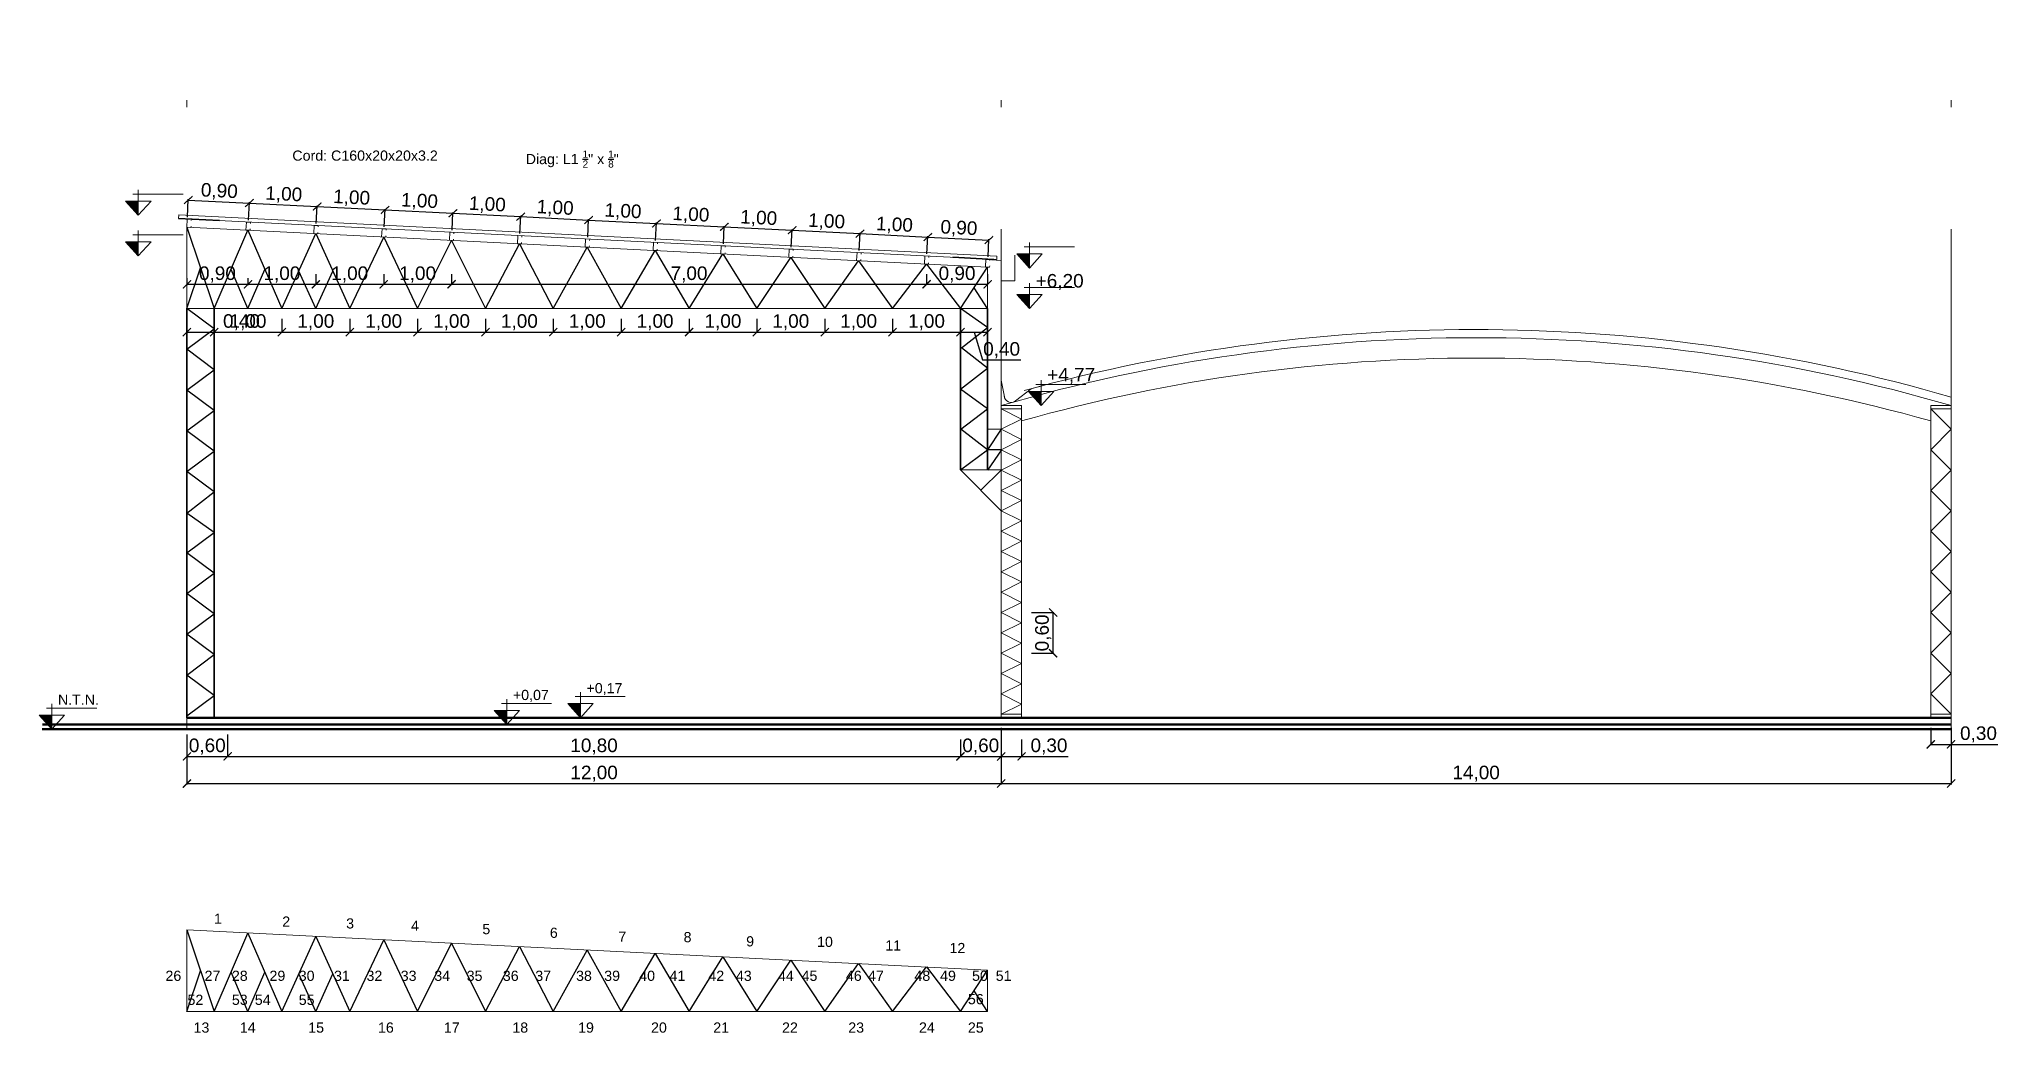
# Model space of a CAD drawing. Header units: millimetres. Extents: x 265 to 783, y -155 to 32.
# Drawn here: x 573.2 to 602.07, y -105.9 to -91.26 of the extents above; entities that cross this region are included whole.
import ezdxf

# ---------------------------------------------------------------- set-up
doc = ezdxf.new("R2010")
doc.units = ezdxf.units.MM
doc.header["$LTSCALE"] = 0.1
doc.header["$MEASUREMENT"] = 0
doc.header["$PDMODE"] = 3
doc.header["$PDSIZE"] = 0.1
doc.linetypes.add('ACAD_ISO10W100', pattern=[18, 12, -3, 0, -3])
doc.layers.get('DEFPOINTS').update_dxf_attribs({"color": 1})
for name, color, linetype, lineweight in [('00_CANALETA', 2, 'Continuous', 13), ('00_EST_COL_DIAG', 1, 'Continuous', 25), ('00_EST_Columna', 3, 'Continuous', 35), ('00_EST_Correa', 3, 'ACAD_ISO10W100', 20), ('00_EST_Cotas', 6, 'Continuous', 9), ('00_EST_Cubierta', 2, 'Continuous', 9), ('00_EST_Ejes', 1, 'Continuous', 9), ('00_EST_Piso', 7, 'Continuous', 50), ('00_EST_TEXTO', 6, 'Continuous', 9), ('00_EST_Viga', 5, 'Continuous', 20), ('00_EST_Viga_Montante', 5, 'Continuous', 20)]:
    doc.layers.add(name, color=color, linetype=linetype, lineweight=lineweight)
doc.layers.add('00_EST_EXISTENTE', color=8, linetype='Continuous', lineweight=20, transparency=0.5)
doc.layers.add('00_EST_Viga_Diagonales', color=5, linetype='Continuous')
doc.styles.add('1 en 100', font='romans.shx', dxfattribs={"height": 0.17})
doc.styles.add('ARIAL', font='arial.ttf', dxfattribs={"height": 0.15})
doc.styles.add('Arial20', font='arial.ttf', dxfattribs={"height": 0.2})
doc.dimstyles.new('Cota 1-100-Andres', dxfattribs={"dimtxt": 0.2, "dimasz": 0.12, "dimexe": 0.012, "dimexo": 0.15, "dimgap": 0.025, "dimtad": 1, "dimzin": 0, "dimtxsty": 'Arial20', "dimblk1": 'ARCHTICK', "dimblk2": 'ARCHTICK', "dimsah": 1, "dimcen": 0.09, "dimclrd": 256, "dimclre": 256, "dimclrt": 256, "dimazin": 0, "dimtfac": 1, "dimtofl": 0, "dimtmove": 0, "dimatfit": 3, "dimldrblk": 'ARCHTICK', "dimfxl": 1, "dimtolj": 1, "dimtzin": 0, "dimarcsym": 0})

msp = doc.modelspace()

# ---------------------------------------------------------------- texts
at = {"char_height": 0.15, "attachment_point": 1, "style": 'ARIAL'}
for s, insert in [('Cord: C160x20x20x3.2 ', (576.934, -92.897)), ('\\A1;Diag: L1 {\\H0.7x;\\S1/2;}" x {\\H0.7x;\\S1/8;}"', (580.373, -92.897))]:
    msp.add_mtext_dynamic_manual_height_columns(s, width=2.41017, gutter_width=0.75, heights=[0], dxfattribs=dict(at, insert=insert))
at = {"layer": '00_EST_Cotas', "attachment_point": 1}
for s, width, gutter_width, insert, char_height, style in [('{\\fArial|b0|i0|c0|p34;+6,20}', 1.21693, 0.85, (587.889, -94.717), 0.2, '1 en 100'), ('{\\fArial|b0|i0|c0|p34;+4,77}', 1.21693, 0.85, (588.059, -96.101), 0.2, '1 en 100'), ('{\\fArial|b0|i0|c0|p34;N.T.N.}', 1.21693, 0.85, (573.479, -100.916), 0.15, '1 en 100'), ('{\\fArial|b0|i0|c0|p34;+0,07}', 1.21693, 0.85, (580.184, -100.846), 0.15, '1 en 100'), ('{\\fArial|b0|i0|c0|p34;+0,17}', 1.21693, 0.85, (581.269, -100.746), 0.15, '1 en 100'), ('1', 0.31632, 0.75, (575.779, -104.144), 0.15, 'ARIAL'), ('2', 0.31632, 0.75, (576.785, -104.186), 0.15, 'ARIAL'), ('3', 0.31632, 0.75, (577.727, -104.213), 0.15, 'ARIAL'), ('4', 0.31632, 0.75, (578.683, -104.247), 0.15, 'ARIAL'), ('5', 0.31632, 0.75, (579.734, -104.297), 0.15, 'ARIAL'), ('6', 0.31632, 0.75, (580.729, -104.351), 0.15, 'ARIAL'), ('7', 0.31632, 0.75, (581.739, -104.408), 0.15, 'ARIAL'), ('8', 0.31632, 0.75, (582.7, -104.415), 0.15, 'ARIAL'), ('9', 0.31632, 0.75, (583.622, -104.477), 0.15, 'ARIAL'), ('10', 0.31632, 0.75, (584.667, -104.484), 0.15, 'ARIAL'), ('11', 0.31632, 0.75, (585.673, -104.538), 0.15, 'ARIAL'), ('12', 0.31632, 0.75, (586.619, -104.576), 0.15, 'ARIAL'), ('26', 0.31632, 0.75, (575.064, -104.985), 0.15, 'ARIAL'), ('27', 0.31632, 0.75, (575.64, -104.985), 0.15, 'ARIAL'), ('28', 0.31632, 0.75, (576.043, -104.985), 0.15, 'ARIAL'), ('29', 0.31632, 0.75, (576.597, -104.985), 0.15, 'ARIAL'), ('30', 0.31632, 0.75, (577.028, -104.985), 0.15, 'ARIAL'), ('31', 0.31632, 0.75, (577.548, -104.985), 0.15, 'ARIAL'), ('32', 0.31632, 0.75, (578.027, -104.985), 0.15, 'ARIAL'), ('33', 0.31632, 0.75, (578.531, -104.985), 0.15, 'ARIAL'), ('34', 0.31632, 0.75, (579.026, -104.985), 0.15, 'ARIAL'), ('35', 0.31632, 0.75, (579.503, -104.985), 0.15, 'ARIAL'), ('36', 0.31632, 0.75, (580.036, -104.985), 0.15, 'ARIAL'), ('37', 0.31632, 0.75, (580.514, -104.985), 0.15, 'ARIAL'), ('38', 0.31632, 0.75, (581.115, -104.985), 0.15, 'ARIAL'), ('39', 0.31632, 0.75, (581.53, -104.985), 0.15, 'ARIAL'), ('40', 0.31632, 0.75, (582.046, -104.985), 0.15, 'ARIAL'), ('41', 0.31632, 0.75, (582.493, -104.985), 0.15, 'ARIAL'), ('42', 0.31632, 0.75, (583.065, -104.985), 0.15, 'ARIAL'), ('43', 0.31632, 0.75, (583.471, -104.985), 0.15, 'ARIAL'), ('44', 0.31632, 0.75, (584.091, -104.985), 0.15, 'ARIAL'), ('45', 0.31632, 0.75, (584.439, -104.985), 0.15, 'ARIAL'), ('46', 0.31632, 0.75, (585.092, -104.985), 0.15, 'ARIAL'), ('47', 0.31632, 0.75, (585.418, -104.985), 0.15, 'ARIAL'), ('48', 0.31632, 0.75, (586.102, -104.985), 0.15, 'ARIAL'), ('49', 0.31632, 0.75, (586.48, -104.985), 0.15, 'ARIAL'), ('50', 0.31632, 0.75, (586.951, -104.985), 0.15, 'ARIAL'), ('51', 0.31632, 0.75, (587.3, -104.985), 0.15, 'ARIAL'), ('52', 0.31632, 0.75, (575.389, -105.339), 0.15, 'ARIAL'), ('53', 0.31632, 0.75, (576.043, -105.339), 0.15, 'ARIAL'), ('54', 0.31632, 0.75, (576.381, -105.339), 0.15, 'ARIAL'), ('55', 0.31632, 0.75, (577.028, -105.339), 0.15, 'ARIAL'), ('56', 0.31632, 0.75, (586.89, -105.329), 0.15, 'ARIAL'), ('13', 0.31632, 0.75, (575.478, -105.748), 0.15, 'ARIAL'), ('14', 0.31632, 0.75, (576.16, -105.748), 0.15, 'ARIAL'), ('15', 0.31632, 0.75, (577.168, -105.748), 0.15, 'ARIAL'), ('16', 0.31632, 0.75, (578.196, -105.748), 0.15, 'ARIAL'), ('17', 0.31632, 0.75, (579.167, -105.748), 0.15, 'ARIAL'), ('18', 0.31632, 0.75, (580.176, -105.748), 0.15, 'ARIAL'), ('19', 0.31632, 0.75, (581.145, -105.748), 0.15, 'ARIAL'), ('20', 0.31632, 0.75, (582.22, -105.748), 0.15, 'ARIAL'), ('21', 0.31632, 0.75, (583.137, -105.748), 0.15, 'ARIAL'), ('22', 0.31632, 0.75, (584.151, -105.748), 0.15, 'ARIAL'), ('23', 0.31632, 0.75, (585.127, -105.748), 0.15, 'ARIAL'), ('24', 0.31632, 0.75, (586.169, -105.748), 0.15, 'ARIAL'), ('25', 0.31632, 0.75, (586.89, -105.748), 0.15, 'ARIAL')]:
    msp.add_mtext_dynamic_manual_height_columns(s, width=width, gutter_width=gutter_width, heights=[0], dxfattribs=dict(at, insert=insert, char_height=char_height, style=style))

# ---------------------------------------------------------------- blocks, each defined once
blk = doc.blocks.new('_ARCHTICK')
at = {"color": 0, "linetype": 'ByBlock', "const_width": 0.15}
blk.add_lwpolyline([(-0.5, -0.5), (0.5, 0.5)], dxfattribs=at)
blk = doc.blocks.new('*D48')
at = {"layer": '00_EST_Cotas', "lineweight": -2, "transparency": 16777216}
for p, q in [((601.081, -101.406), (601.081, -101.661)), ((601.38, -101.406), (601.38, -101.661)), ((601.081, -101.649), (601.38, -101.649)), ((601.38, -101.649), (602.069, -101.649))]:
    blk.add_line(p, q, dxfattribs=at)
at = {"layer": 'DEFPOINTS', "color": 0, "transparency": 16777216}
for p in [(601.081, -101.256), (601.38, -101.256), (601.38, -101.649)]:
    blk.add_point(p, dxfattribs=at)
at = {"layer": '00_EST_Cotas', "lineweight": -2, "transparency": 16777216, "xscale": 0.12, "yscale": 0.12, "zscale": 0.12, "rotation": 180}
blk.add_blockref('_ARCHTICK', (601.081, -101.649), dxfattribs=at)
at = {"layer": '00_EST_Cotas', "lineweight": -2, "transparency": 16777216, "xscale": 0.12, "yscale": 0.12, "zscale": 0.12}
blk.add_blockref('_ARCHTICK', (601.38, -101.649), dxfattribs=at)
at = {"layer": '00_EST_Cotas', "transparency": 16777216, "insert": (601.784, -101.503), "char_height": 0.2, "attachment_point": 5, "style": 'Arial20'}
blk.add_mtext('\\A1;0,30', dxfattribs=at)
blk = doc.blocks.new('*D49')
at = {"layer": '00_EST_Cotas', "lineweight": -2, "transparency": 16777216}
for p, q in [((575.38, -101.506), (575.38, -101.839)), ((575.98, -101.506), (575.98, -101.839)), ((575.38, -101.827), (575.98, -101.827))]:
    blk.add_line(p, q, dxfattribs=at)
at = {"layer": 'DEFPOINTS', "color": 0, "transparency": 16777216}
for p in [(575.38, -101.356), (575.98, -101.356), (575.98, -101.827)]:
    blk.add_point(p, dxfattribs=at)
at = {"layer": '00_EST_Cotas', "lineweight": -2, "transparency": 16777216, "xscale": 0.12, "yscale": 0.12, "zscale": 0.12, "rotation": 180}
blk.add_blockref('_ARCHTICK', (575.38, -101.827), dxfattribs=at)
at = {"layer": '00_EST_Cotas', "lineweight": -2, "transparency": 16777216, "xscale": 0.12, "yscale": 0.12, "zscale": 0.12}
blk.add_blockref('_ARCHTICK', (575.98, -101.827), dxfattribs=at)
at = {"layer": '00_EST_Cotas', "transparency": 16777216, "insert": (575.68, -101.682), "char_height": 0.2, "attachment_point": 5, "style": 'Arial20'}
blk.add_mtext('\\A1;0,60', dxfattribs=at)
blk = doc.blocks.new('*D50')
at = {"layer": '00_EST_Cotas', "lineweight": -2, "transparency": 16777216}
for p, q in [((575.98, -101.506), (575.98, -101.839)), ((586.78, -101.576), (586.78, -101.839)), ((575.98, -101.827), (586.78, -101.827))]:
    blk.add_line(p, q, dxfattribs=at)
at = {"layer": 'DEFPOINTS', "color": 0, "transparency": 16777216}
for p in [(575.98, -101.356), (586.78, -101.426), (586.78, -101.827)]:
    blk.add_point(p, dxfattribs=at)
at = {"layer": '00_EST_Cotas', "lineweight": -2, "transparency": 16777216, "xscale": 0.12, "yscale": 0.12, "zscale": 0.12, "rotation": 180}
blk.add_blockref('_ARCHTICK', (575.98, -101.827), dxfattribs=at)
at = {"layer": '00_EST_Cotas', "lineweight": -2, "transparency": 16777216, "xscale": 0.12, "yscale": 0.12, "zscale": 0.12}
blk.add_blockref('_ARCHTICK', (586.78, -101.827), dxfattribs=at)
at = {"layer": '00_EST_Cotas', "transparency": 16777216, "insert": (581.38, -101.682), "char_height": 0.2, "attachment_point": 5, "style": 'Arial20'}
blk.add_mtext('\\A1;10,80', dxfattribs=at)
blk = doc.blocks.new('*D51')
at = {"layer": '00_EST_Cotas', "lineweight": -2, "transparency": 16777216}
for p, q in [((586.78, -101.576), (586.78, -101.839)), ((587.38, -101.576), (587.38, -101.839)), ((586.78, -101.827), (587.38, -101.827))]:
    blk.add_line(p, q, dxfattribs=at)
at = {"layer": 'DEFPOINTS', "color": 0, "transparency": 16777216}
for p in [(586.78, -101.426), (587.38, -101.426), (587.38, -101.827)]:
    blk.add_point(p, dxfattribs=at)
at = {"layer": '00_EST_Cotas', "lineweight": -2, "transparency": 16777216, "xscale": 0.12, "yscale": 0.12, "zscale": 0.12, "rotation": 180}
blk.add_blockref('_ARCHTICK', (586.78, -101.827), dxfattribs=at)
at = {"layer": '00_EST_Cotas', "lineweight": -2, "transparency": 16777216, "xscale": 0.12, "yscale": 0.12, "zscale": 0.12}
blk.add_blockref('_ARCHTICK', (587.38, -101.827), dxfattribs=at)
at = {"layer": '00_EST_Cotas', "transparency": 16777216, "insert": (587.08, -101.682), "char_height": 0.2, "attachment_point": 5, "style": 'Arial20'}
blk.add_mtext('\\A1;0,60', dxfattribs=at)
blk = doc.blocks.new('*D52')
at = {"layer": '00_EST_Cotas', "lineweight": -2, "transparency": 16777216}
for p, q in [((575.38, -101.506), (575.38, -102.239)), ((587.381, -101.406), (587.381, -102.239)), ((575.38, -102.227), (587.381, -102.227))]:
    blk.add_line(p, q, dxfattribs=at)
at = {"layer": 'DEFPOINTS', "color": 0, "transparency": 16777216}
for p in [(587.381, -101.256), (575.38, -101.356), (587.381, -102.227)]:
    blk.add_point(p, dxfattribs=at)
at = {"layer": '00_EST_Cotas', "lineweight": -2, "transparency": 16777216, "xscale": 0.12, "yscale": 0.12, "zscale": 0.12, "rotation": 180}
blk.add_blockref('_ARCHTICK', (575.38, -102.227), dxfattribs=at)
at = {"layer": '00_EST_Cotas', "lineweight": -2, "transparency": 16777216, "xscale": 0.12, "yscale": 0.12, "zscale": 0.12}
blk.add_blockref('_ARCHTICK', (587.381, -102.227), dxfattribs=at)
at = {"layer": '00_EST_Cotas', "transparency": 16777216, "insert": (581.381, -102.082), "char_height": 0.2, "attachment_point": 5, "style": 'Arial20'}
blk.add_mtext('\\A1;12,00', dxfattribs=at)
blk = doc.blocks.new('*D53')
at = {"layer": '00_EST_Cotas', "lineweight": -2, "transparency": 16777216}
for p, q in [((587.38, -101.406), (587.38, -102.239)), ((601.38, -101.576), (601.38, -102.239)), ((587.38, -102.227), (601.38, -102.227))]:
    blk.add_line(p, q, dxfattribs=at)
at = {"layer": 'DEFPOINTS', "color": 0, "transparency": 16777216}
for p in [(587.38, -101.256), (601.38, -101.426), (601.38, -102.227)]:
    blk.add_point(p, dxfattribs=at)
at = {"layer": '00_EST_Cotas', "lineweight": -2, "transparency": 16777216, "xscale": 0.12, "yscale": 0.12, "zscale": 0.12, "rotation": 180}
blk.add_blockref('_ARCHTICK', (587.38, -102.227), dxfattribs=at)
at = {"layer": '00_EST_Cotas', "lineweight": -2, "transparency": 16777216, "xscale": 0.12, "yscale": 0.12, "zscale": 0.12}
blk.add_blockref('_ARCHTICK', (601.38, -102.227), dxfattribs=at)
at = {"layer": '00_EST_Cotas', "transparency": 16777216, "insert": (594.38, -102.082), "char_height": 0.2, "attachment_point": 5, "style": 'Arial20'}
blk.add_mtext('\\A1;14,00', dxfattribs=at)
blk = doc.blocks.new('cotaNivel')
at = {"layer": '00_EST_Cotas', "transparency": 33554687}
h = blk.add_hatch(color=256, dxfattribs=at)
h.dxf.hatch_style = 1
h.paths.add_polyline_path([(328.514, -103.488), (328.327, -103.488), (328.514, -103.697)])
at = {"layer": '00_EST_Cotas'}
for p, q in [((328.514, -103.697), (328.514, -103.322)), ((328.435, -103.386), (329.174, -103.386))]:
    blk.add_line(p, q, dxfattribs=at)
blk.add_lwpolyline([(328.514, -103.697), (328.701, -103.488), (328.327, -103.488)], close=True, dxfattribs=at)
blk = doc.blocks.new('*D54')
at = {"layer": '00_EST_Cotas', "lineweight": -2, "transparency": 16777216}
for p, q in [((587.38, -101.576), (587.38, -101.839)), ((587.681, -101.576), (587.681, -101.839)), ((587.38, -101.827), (587.681, -101.827)), ((587.681, -101.827), (588.37, -101.827))]:
    blk.add_line(p, q, dxfattribs=at)
at = {"layer": 'DEFPOINTS', "color": 0, "transparency": 16777216}
for p in [(587.38, -101.426), (587.681, -101.426), (587.681, -101.827)]:
    blk.add_point(p, dxfattribs=at)
at = {"layer": '00_EST_Cotas', "lineweight": -2, "transparency": 16777216, "xscale": 0.12, "yscale": 0.12, "zscale": 0.12, "rotation": 180}
blk.add_blockref('_ARCHTICK', (587.38, -101.827), dxfattribs=at)
at = {"layer": '00_EST_Cotas', "lineweight": -2, "transparency": 16777216, "xscale": 0.12, "yscale": 0.12, "zscale": 0.12}
blk.add_blockref('_ARCHTICK', (587.681, -101.827), dxfattribs=at)
at = {"layer": '00_EST_Cotas', "transparency": 16777216, "insert": (588.085, -101.682), "char_height": 0.2, "attachment_point": 5, "style": 'Arial20'}
blk.add_mtext('\\A1;0,30', dxfattribs=at)
blk = doc.blocks.new('*D55')
at = {"layer": '00_EST_Cotas', "lineweight": -2, "transparency": 16777216}
for p, q in [((575.38, -95.377), (575.38, -95.586)), ((575.78, -95.377), (575.78, -95.586)), ((575.38, -95.574), (575.78, -95.574)), ((575.78, -95.574), (576.469, -95.574))]:
    blk.add_line(p, q, dxfattribs=at)
at = {"layer": 'DEFPOINTS', "color": 0, "transparency": 16777216}
for p in [(575.38, -95.227), (575.78, -95.227), (575.78, -95.574)]:
    blk.add_point(p, dxfattribs=at)
at = {"layer": '00_EST_Cotas', "lineweight": -2, "transparency": 16777216, "xscale": 0.12, "yscale": 0.12, "zscale": 0.12, "rotation": 180}
blk.add_blockref('_ARCHTICK', (575.38, -95.574), dxfattribs=at)
at = {"layer": '00_EST_Cotas', "lineweight": -2, "transparency": 16777216, "xscale": 0.12, "yscale": 0.12, "zscale": 0.12}
blk.add_blockref('_ARCHTICK', (575.78, -95.574), dxfattribs=at)
at = {"layer": '00_EST_Cotas', "transparency": 16777216, "insert": (576.184, -95.428), "char_height": 0.2, "attachment_point": 5, "style": 'Arial20'}
blk.add_mtext('\\A1;0,40', dxfattribs=at)
blk = doc.blocks.new('*D56')
at = {"layer": '00_EST_Cotas', "lineweight": -2, "transparency": 16777216}
for p, q in [((575.78, -95.377), (575.78, -95.586)), ((576.78, -95.377), (576.78, -95.586)), ((575.78, -95.574), (576.78, -95.574))]:
    blk.add_line(p, q, dxfattribs=at)
at = {"layer": 'DEFPOINTS', "color": 0, "transparency": 16777216}
for p in [(575.78, -95.227), (576.78, -95.227), (576.78, -95.574)]:
    blk.add_point(p, dxfattribs=at)
at = {"layer": '00_EST_Cotas', "lineweight": -2, "transparency": 16777216, "xscale": 0.12, "yscale": 0.12, "zscale": 0.12, "rotation": 180}
blk.add_blockref('_ARCHTICK', (575.78, -95.574), dxfattribs=at)
at = {"layer": '00_EST_Cotas', "lineweight": -2, "transparency": 16777216, "xscale": 0.12, "yscale": 0.12, "zscale": 0.12}
blk.add_blockref('_ARCHTICK', (576.78, -95.574), dxfattribs=at)
at = {"layer": '00_EST_Cotas', "transparency": 16777216, "insert": (576.28, -95.428), "char_height": 0.2, "attachment_point": 5, "style": 'Arial20'}
blk.add_mtext('\\A1;1,00', dxfattribs=at)
blk = doc.blocks.new('*D57')
at = {"layer": '00_EST_Cotas', "lineweight": -2, "transparency": 16777216}
for p, q in [((576.78, -95.377), (576.78, -95.586)), ((577.78, -95.377), (577.78, -95.586)), ((576.78, -95.574), (577.78, -95.574))]:
    blk.add_line(p, q, dxfattribs=at)
at = {"layer": 'DEFPOINTS', "color": 0, "transparency": 16777216}
for p in [(576.78, -95.227), (577.78, -95.227), (577.78, -95.574)]:
    blk.add_point(p, dxfattribs=at)
at = {"layer": '00_EST_Cotas', "lineweight": -2, "transparency": 16777216, "xscale": 0.12, "yscale": 0.12, "zscale": 0.12, "rotation": 180}
blk.add_blockref('_ARCHTICK', (576.78, -95.574), dxfattribs=at)
at = {"layer": '00_EST_Cotas', "lineweight": -2, "transparency": 16777216, "xscale": 0.12, "yscale": 0.12, "zscale": 0.12}
blk.add_blockref('_ARCHTICK', (577.78, -95.574), dxfattribs=at)
at = {"layer": '00_EST_Cotas', "transparency": 16777216, "insert": (577.28, -95.428), "char_height": 0.2, "attachment_point": 5, "style": 'Arial20'}
blk.add_mtext('\\A1;1,00', dxfattribs=at)
blk = doc.blocks.new('*D58')
at = {"layer": '00_EST_Cotas', "lineweight": -2, "transparency": 16777216}
for p, q in [((577.78, -95.377), (577.78, -95.586)), ((578.78, -95.377), (578.78, -95.586)), ((577.78, -95.574), (578.78, -95.574))]:
    blk.add_line(p, q, dxfattribs=at)
at = {"layer": 'DEFPOINTS', "color": 0, "transparency": 16777216}
for p in [(577.78, -95.227), (578.78, -95.227), (578.78, -95.574)]:
    blk.add_point(p, dxfattribs=at)
at = {"layer": '00_EST_Cotas', "lineweight": -2, "transparency": 16777216, "xscale": 0.12, "yscale": 0.12, "zscale": 0.12, "rotation": 180}
blk.add_blockref('_ARCHTICK', (577.78, -95.574), dxfattribs=at)
at = {"layer": '00_EST_Cotas', "lineweight": -2, "transparency": 16777216, "xscale": 0.12, "yscale": 0.12, "zscale": 0.12}
blk.add_blockref('_ARCHTICK', (578.78, -95.574), dxfattribs=at)
at = {"layer": '00_EST_Cotas', "transparency": 16777216, "insert": (578.28, -95.428), "char_height": 0.2, "attachment_point": 5, "style": 'Arial20'}
blk.add_mtext('\\A1;1,00', dxfattribs=at)
blk = doc.blocks.new('*D59')
at = {"layer": '00_EST_Cotas', "lineweight": -2, "transparency": 16777216}
for p, q in [((578.78, -95.377), (578.78, -95.586)), ((579.78, -95.377), (579.78, -95.586)), ((578.78, -95.574), (579.78, -95.574))]:
    blk.add_line(p, q, dxfattribs=at)
at = {"layer": 'DEFPOINTS', "color": 0, "transparency": 16777216}
for p in [(578.78, -95.227), (579.78, -95.227), (579.78, -95.574)]:
    blk.add_point(p, dxfattribs=at)
at = {"layer": '00_EST_Cotas', "lineweight": -2, "transparency": 16777216, "xscale": 0.12, "yscale": 0.12, "zscale": 0.12, "rotation": 180}
blk.add_blockref('_ARCHTICK', (578.78, -95.574), dxfattribs=at)
at = {"layer": '00_EST_Cotas', "lineweight": -2, "transparency": 16777216, "xscale": 0.12, "yscale": 0.12, "zscale": 0.12}
blk.add_blockref('_ARCHTICK', (579.78, -95.574), dxfattribs=at)
at = {"layer": '00_EST_Cotas', "transparency": 16777216, "insert": (579.28, -95.428), "char_height": 0.2, "attachment_point": 5, "style": 'Arial20'}
blk.add_mtext('\\A1;1,00', dxfattribs=at)
blk = doc.blocks.new('*D60')
at = {"layer": '00_EST_Cotas', "lineweight": -2, "transparency": 16777216}
for p, q in [((579.78, -95.377), (579.78, -95.586)), ((580.78, -95.377), (580.78, -95.586)), ((579.78, -95.574), (580.78, -95.574))]:
    blk.add_line(p, q, dxfattribs=at)
at = {"layer": 'DEFPOINTS', "color": 0, "transparency": 16777216}
for p in [(579.78, -95.227), (580.78, -95.227), (580.78, -95.574)]:
    blk.add_point(p, dxfattribs=at)
at = {"layer": '00_EST_Cotas', "lineweight": -2, "transparency": 16777216, "xscale": 0.12, "yscale": 0.12, "zscale": 0.12, "rotation": 180}
blk.add_blockref('_ARCHTICK', (579.78, -95.574), dxfattribs=at)
at = {"layer": '00_EST_Cotas', "lineweight": -2, "transparency": 16777216, "xscale": 0.12, "yscale": 0.12, "zscale": 0.12}
blk.add_blockref('_ARCHTICK', (580.78, -95.574), dxfattribs=at)
at = {"layer": '00_EST_Cotas', "transparency": 16777216, "insert": (580.28, -95.428), "char_height": 0.2, "attachment_point": 5, "style": 'Arial20'}
blk.add_mtext('\\A1;1,00', dxfattribs=at)
blk = doc.blocks.new('*D61')
at = {"layer": '00_EST_Cotas', "lineweight": -2, "transparency": 16777216}
for p, q in [((580.78, -95.377), (580.78, -95.586)), ((581.78, -95.377), (581.78, -95.586)), ((580.78, -95.574), (581.78, -95.574))]:
    blk.add_line(p, q, dxfattribs=at)
at = {"layer": 'DEFPOINTS', "color": 0, "transparency": 16777216}
for p in [(580.78, -95.227), (581.78, -95.227), (581.78, -95.574)]:
    blk.add_point(p, dxfattribs=at)
at = {"layer": '00_EST_Cotas', "lineweight": -2, "transparency": 16777216, "xscale": 0.12, "yscale": 0.12, "zscale": 0.12, "rotation": 180}
blk.add_blockref('_ARCHTICK', (580.78, -95.574), dxfattribs=at)
at = {"layer": '00_EST_Cotas', "lineweight": -2, "transparency": 16777216, "xscale": 0.12, "yscale": 0.12, "zscale": 0.12}
blk.add_blockref('_ARCHTICK', (581.78, -95.574), dxfattribs=at)
at = {"layer": '00_EST_Cotas', "transparency": 16777216, "insert": (581.28, -95.428), "char_height": 0.2, "attachment_point": 5, "style": 'Arial20'}
blk.add_mtext('\\A1;1,00', dxfattribs=at)
blk = doc.blocks.new('*D62')
at = {"layer": '00_EST_Cotas', "lineweight": -2, "transparency": 16777216}
for p, q in [((581.78, -95.377), (581.78, -95.586)), ((582.78, -95.377), (582.78, -95.586)), ((581.78, -95.574), (582.78, -95.574))]:
    blk.add_line(p, q, dxfattribs=at)
at = {"layer": 'DEFPOINTS', "color": 0, "transparency": 16777216}
for p in [(581.78, -95.227), (582.78, -95.227), (582.78, -95.574)]:
    blk.add_point(p, dxfattribs=at)
at = {"layer": '00_EST_Cotas', "lineweight": -2, "transparency": 16777216, "xscale": 0.12, "yscale": 0.12, "zscale": 0.12, "rotation": 180}
blk.add_blockref('_ARCHTICK', (581.78, -95.574), dxfattribs=at)
at = {"layer": '00_EST_Cotas', "lineweight": -2, "transparency": 16777216, "xscale": 0.12, "yscale": 0.12, "zscale": 0.12}
blk.add_blockref('_ARCHTICK', (582.78, -95.574), dxfattribs=at)
at = {"layer": '00_EST_Cotas', "transparency": 16777216, "insert": (582.28, -95.428), "char_height": 0.2, "attachment_point": 5, "style": 'Arial20'}
blk.add_mtext('\\A1;1,00', dxfattribs=at)
blk = doc.blocks.new('*D63')
at = {"layer": '00_EST_Cotas', "lineweight": -2, "transparency": 16777216}
for p, q in [((582.78, -95.377), (582.78, -95.586)), ((583.78, -95.377), (583.78, -95.586)), ((582.78, -95.574), (583.78, -95.574))]:
    blk.add_line(p, q, dxfattribs=at)
at = {"layer": 'DEFPOINTS', "color": 0, "transparency": 16777216}
for p in [(582.78, -95.227), (583.78, -95.227), (583.78, -95.574)]:
    blk.add_point(p, dxfattribs=at)
at = {"layer": '00_EST_Cotas', "lineweight": -2, "transparency": 16777216, "xscale": 0.12, "yscale": 0.12, "zscale": 0.12, "rotation": 180}
blk.add_blockref('_ARCHTICK', (582.78, -95.574), dxfattribs=at)
at = {"layer": '00_EST_Cotas', "lineweight": -2, "transparency": 16777216, "xscale": 0.12, "yscale": 0.12, "zscale": 0.12}
blk.add_blockref('_ARCHTICK', (583.78, -95.574), dxfattribs=at)
at = {"layer": '00_EST_Cotas', "transparency": 16777216, "insert": (583.28, -95.428), "char_height": 0.2, "attachment_point": 5, "style": 'Arial20'}
blk.add_mtext('\\A1;1,00', dxfattribs=at)
blk = doc.blocks.new('*D64')
at = {"layer": '00_EST_Cotas', "lineweight": -2, "transparency": 16777216}
for p, q in [((583.78, -95.377), (583.78, -95.586)), ((584.78, -95.377), (584.78, -95.586)), ((583.78, -95.574), (584.78, -95.574))]:
    blk.add_line(p, q, dxfattribs=at)
at = {"layer": 'DEFPOINTS', "color": 0, "transparency": 16777216}
for p in [(583.78, -95.227), (584.78, -95.227), (584.78, -95.574)]:
    blk.add_point(p, dxfattribs=at)
at = {"layer": '00_EST_Cotas', "lineweight": -2, "transparency": 16777216, "xscale": 0.12, "yscale": 0.12, "zscale": 0.12, "rotation": 180}
blk.add_blockref('_ARCHTICK', (583.78, -95.574), dxfattribs=at)
at = {"layer": '00_EST_Cotas', "lineweight": -2, "transparency": 16777216, "xscale": 0.12, "yscale": 0.12, "zscale": 0.12}
blk.add_blockref('_ARCHTICK', (584.78, -95.574), dxfattribs=at)
at = {"layer": '00_EST_Cotas', "transparency": 16777216, "insert": (584.28, -95.428), "char_height": 0.2, "attachment_point": 5, "style": 'Arial20'}
blk.add_mtext('\\A1;1,00', dxfattribs=at)
blk = doc.blocks.new('*D65')
at = {"layer": '00_EST_Cotas', "lineweight": -2, "transparency": 16777216}
for p, q in [((584.78, -95.377), (584.78, -95.586)), ((585.78, -95.377), (585.78, -95.586)), ((584.78, -95.574), (585.78, -95.574))]:
    blk.add_line(p, q, dxfattribs=at)
at = {"layer": 'DEFPOINTS', "color": 0, "transparency": 16777216}
for p in [(584.78, -95.227), (585.78, -95.227), (585.78, -95.574)]:
    blk.add_point(p, dxfattribs=at)
at = {"layer": '00_EST_Cotas', "lineweight": -2, "transparency": 16777216, "xscale": 0.12, "yscale": 0.12, "zscale": 0.12, "rotation": 180}
blk.add_blockref('_ARCHTICK', (584.78, -95.574), dxfattribs=at)
at = {"layer": '00_EST_Cotas', "lineweight": -2, "transparency": 16777216, "xscale": 0.12, "yscale": 0.12, "zscale": 0.12}
blk.add_blockref('_ARCHTICK', (585.78, -95.574), dxfattribs=at)
at = {"layer": '00_EST_Cotas', "transparency": 16777216, "insert": (585.28, -95.428), "char_height": 0.2, "attachment_point": 5, "style": 'Arial20'}
blk.add_mtext('\\A1;1,00', dxfattribs=at)
blk = doc.blocks.new('*D66')
at = {"layer": '00_EST_Cotas', "lineweight": -2, "transparency": 16777216}
for p, q in [((585.78, -95.377), (585.78, -95.586)), ((586.78, -95.377), (586.78, -95.586)), ((585.78, -95.574), (586.78, -95.574))]:
    blk.add_line(p, q, dxfattribs=at)
at = {"layer": 'DEFPOINTS', "color": 0, "transparency": 16777216}
for p in [(585.78, -95.227), (586.78, -95.227), (586.78, -95.574)]:
    blk.add_point(p, dxfattribs=at)
at = {"layer": '00_EST_Cotas', "lineweight": -2, "transparency": 16777216, "xscale": 0.12, "yscale": 0.12, "zscale": 0.12, "rotation": 180}
blk.add_blockref('_ARCHTICK', (585.78, -95.574), dxfattribs=at)
at = {"layer": '00_EST_Cotas', "lineweight": -2, "transparency": 16777216, "xscale": 0.12, "yscale": 0.12, "zscale": 0.12}
blk.add_blockref('_ARCHTICK', (586.78, -95.574), dxfattribs=at)
at = {"layer": '00_EST_Cotas', "transparency": 16777216, "insert": (586.28, -95.428), "char_height": 0.2, "attachment_point": 5, "style": 'Arial20'}
blk.add_mtext('\\A1;1,00', dxfattribs=at)
blk = doc.blocks.new('*D67')
at = {"layer": '00_EST_Cotas', "lineweight": -2, "transparency": 16777216}
for p, q in [((586.78, -95.377), (586.78, -95.586)), ((587.18, -95.377), (587.18, -95.586)), ((586.78, -95.574), (587.18, -95.574)), ((586.98, -95.574), (587.103, -95.984)), ((587.103, -95.984), (587.672, -95.984))]:
    blk.add_line(p, q, dxfattribs=at)
at = {"layer": 'DEFPOINTS', "color": 0, "transparency": 16777216}
for p in [(586.78, -95.227), (587.18, -95.227), (587.18, -95.574)]:
    blk.add_point(p, dxfattribs=at)
at = {"layer": '00_EST_Cotas', "lineweight": -2, "transparency": 16777216, "xscale": 0.12, "yscale": 0.12, "zscale": 0.12, "rotation": 180}
blk.add_blockref('_ARCHTICK', (586.78, -95.574), dxfattribs=at)
at = {"layer": '00_EST_Cotas', "lineweight": -2, "transparency": 16777216, "xscale": 0.12, "yscale": 0.12, "zscale": 0.12}
blk.add_blockref('_ARCHTICK', (587.18, -95.574), dxfattribs=at)
at = {"layer": '00_EST_Cotas', "transparency": 16777216, "insert": (587.387, -95.839), "char_height": 0.2, "attachment_point": 5, "style": 'Arial20'}
blk.add_mtext('\\A1;0,40', dxfattribs=at)
blk = doc.blocks.new('*D68')
at = {"layer": '00_EST_Cotas', "lineweight": -2, "transparency": 16777216}
for p, q in [((575.387, -93.877), (575.4, -93.615)), ((575.4, -93.627), (576.3, -93.672)), ((576.287, -93.922), (576.3, -93.66))]:
    blk.add_line(p, q, dxfattribs=at)
at = {"layer": 'DEFPOINTS', "color": 0, "transparency": 16777216}
for p in [(576.3, -93.672), (575.38, -94.027), (576.28, -94.072)]:
    blk.add_point(p, dxfattribs=at)
at = {"layer": '00_EST_Cotas', "lineweight": -2, "transparency": 16777216, "xscale": 0.12, "yscale": 0.12, "zscale": 0.12}
for p, rotation in [((575.4, -93.627), 177.138393013401), ((576.3, -93.672), 357.138393013401)]:
    blk.add_blockref('_ARCHTICK', p, dxfattribs=dict(at, rotation=rotation))
at = {"layer": '00_EST_Cotas', "transparency": 16777216, "insert": (575.857, -93.505), "char_height": 0.2, "attachment_point": 5, "rotation": 357.1384, "style": 'Arial20'}
blk.add_mtext('\\A1;0,90', dxfattribs=at)
blk = doc.blocks.new('*D69')
at = {"layer": '00_EST_Cotas', "lineweight": -2, "transparency": 16777216}
for p, q in [((576.287, -93.922), (576.3, -93.66)), ((576.3, -93.672), (577.3, -93.722)), ((577.287, -93.972), (577.3, -93.71))]:
    blk.add_line(p, q, dxfattribs=at)
at = {"layer": 'DEFPOINTS', "color": 0, "transparency": 16777216}
for p in [(577.3, -93.722), (576.28, -94.072), (577.28, -94.122)]:
    blk.add_point(p, dxfattribs=at)
at = {"layer": '00_EST_Cotas', "lineweight": -2, "transparency": 16777216, "xscale": 0.12, "yscale": 0.12, "zscale": 0.12}
for p, rotation in [((576.3, -93.672), 177.1383930134005), ((577.3, -93.722), 357.1383930134005)]:
    blk.add_blockref('_ARCHTICK', p, dxfattribs=dict(at, rotation=rotation))
at = {"layer": '00_EST_Cotas', "transparency": 16777216, "insert": (576.807, -93.552), "char_height": 0.2, "attachment_point": 5, "rotation": 357.1384, "style": 'Arial20'}
blk.add_mtext('\\A1;1,00', dxfattribs=at)
blk = doc.blocks.new('*D70')
at = {"layer": '00_EST_Cotas', "lineweight": -2, "transparency": 16777216}
for p, q in [((577.287, -93.972), (577.3, -93.71)), ((577.3, -93.722), (578.3, -93.772)), ((578.287, -94.022), (578.3, -93.76))]:
    blk.add_line(p, q, dxfattribs=at)
at = {"layer": 'DEFPOINTS', "color": 0, "transparency": 16777216}
for p in [(578.3, -93.772), (577.28, -94.122), (578.28, -94.172)]:
    blk.add_point(p, dxfattribs=at)
at = {"layer": '00_EST_Cotas', "lineweight": -2, "transparency": 16777216, "xscale": 0.12, "yscale": 0.12, "zscale": 0.12}
for p, rotation in [((577.3, -93.722), 177.1383930134005), ((578.3, -93.772), 357.1383930134005)]:
    blk.add_blockref('_ARCHTICK', p, dxfattribs=dict(at, rotation=rotation))
at = {"layer": '00_EST_Cotas', "transparency": 16777216, "insert": (577.807, -93.602), "char_height": 0.2, "attachment_point": 5, "rotation": 357.1384, "style": 'Arial20'}
blk.add_mtext('\\A1;1,00', dxfattribs=at)
blk = doc.blocks.new('*D71')
at = {"layer": '00_EST_Cotas', "lineweight": -2, "transparency": 16777216}
for p, q in [((578.287, -94.022), (578.3, -93.76)), ((578.3, -93.772), (579.3, -93.822)), ((579.287, -94.072), (579.3, -93.81))]:
    blk.add_line(p, q, dxfattribs=at)
at = {"layer": 'DEFPOINTS', "color": 0, "transparency": 16777216}
for p in [(579.3, -93.822), (578.28, -94.172), (579.28, -94.222)]:
    blk.add_point(p, dxfattribs=at)
at = {"layer": '00_EST_Cotas', "lineweight": -2, "transparency": 16777216, "xscale": 0.12, "yscale": 0.12, "zscale": 0.12}
for p, rotation in [((578.3, -93.772), 177.1383930134005), ((579.3, -93.822), 357.1383930134005)]:
    blk.add_blockref('_ARCHTICK', p, dxfattribs=dict(at, rotation=rotation))
at = {"layer": '00_EST_Cotas', "transparency": 16777216, "insert": (578.807, -93.652), "char_height": 0.2, "attachment_point": 5, "rotation": 357.1384, "style": 'Arial20'}
blk.add_mtext('\\A1;1,00', dxfattribs=at)
blk = doc.blocks.new('*D72')
at = {"layer": '00_EST_Cotas', "lineweight": -2, "transparency": 16777216}
for p, q in [((579.287, -94.072), (579.3, -93.81)), ((579.3, -93.822), (580.3, -93.872)), ((580.287, -94.122), (580.3, -93.86))]:
    blk.add_line(p, q, dxfattribs=at)
at = {"layer": 'DEFPOINTS', "color": 0, "transparency": 16777216}
for p in [(580.3, -93.872), (579.28, -94.222), (580.28, -94.272)]:
    blk.add_point(p, dxfattribs=at)
at = {"layer": '00_EST_Cotas', "lineweight": -2, "transparency": 16777216, "xscale": 0.12, "yscale": 0.12, "zscale": 0.12}
for p, rotation in [((579.3, -93.822), 177.1383930134005), ((580.3, -93.872), 357.1383930134005)]:
    blk.add_blockref('_ARCHTICK', p, dxfattribs=dict(at, rotation=rotation))
at = {"layer": '00_EST_Cotas', "transparency": 16777216, "insert": (579.807, -93.702), "char_height": 0.2, "attachment_point": 5, "rotation": 357.1384, "style": 'Arial20'}
blk.add_mtext('\\A1;1,00', dxfattribs=at)
blk = doc.blocks.new('*D73')
at = {"layer": '00_EST_Cotas', "lineweight": -2, "transparency": 16777216}
for p, q in [((580.287, -94.122), (580.3, -93.86)), ((580.3, -93.872), (581.3, -93.922)), ((581.287, -94.172), (581.3, -93.91))]:
    blk.add_line(p, q, dxfattribs=at)
at = {"layer": 'DEFPOINTS', "color": 0, "transparency": 16777216}
for p in [(581.3, -93.922), (580.28, -94.272), (581.28, -94.322)]:
    blk.add_point(p, dxfattribs=at)
at = {"layer": '00_EST_Cotas', "lineweight": -2, "transparency": 16777216, "xscale": 0.12, "yscale": 0.12, "zscale": 0.12}
for p, rotation in [((580.3, -93.872), 177.1383930134005), ((581.3, -93.922), 357.1383930134005)]:
    blk.add_blockref('_ARCHTICK', p, dxfattribs=dict(at, rotation=rotation))
at = {"layer": '00_EST_Cotas', "transparency": 16777216, "insert": (580.807, -93.752), "char_height": 0.2, "attachment_point": 5, "rotation": 357.1384, "style": 'Arial20'}
blk.add_mtext('\\A1;1,00', dxfattribs=at)
blk = doc.blocks.new('*D74')
at = {"layer": '00_EST_Cotas', "lineweight": -2, "transparency": 16777216}
for p, q in [((581.287, -94.172), (581.3, -93.91)), ((581.3, -93.922), (582.3, -93.972)), ((582.287, -94.222), (582.3, -93.96))]:
    blk.add_line(p, q, dxfattribs=at)
at = {"layer": 'DEFPOINTS', "color": 0, "transparency": 16777216}
for p in [(582.3, -93.972), (581.28, -94.322), (582.28, -94.372)]:
    blk.add_point(p, dxfattribs=at)
at = {"layer": '00_EST_Cotas', "lineweight": -2, "transparency": 16777216, "xscale": 0.12, "yscale": 0.12, "zscale": 0.12}
for p, rotation in [((581.3, -93.922), 177.1383930134005), ((582.3, -93.972), 357.1383930134005)]:
    blk.add_blockref('_ARCHTICK', p, dxfattribs=dict(at, rotation=rotation))
at = {"layer": '00_EST_Cotas', "transparency": 16777216, "insert": (581.807, -93.802), "char_height": 0.2, "attachment_point": 5, "rotation": 357.1384, "style": 'Arial20'}
blk.add_mtext('\\A1;1,00', dxfattribs=at)
blk = doc.blocks.new('*D75')
at = {"layer": '00_EST_Cotas', "lineweight": -2, "transparency": 16777216}
for p, q in [((582.287, -94.222), (582.3, -93.96)), ((582.3, -93.972), (583.3, -94.022)), ((583.287, -94.272), (583.3, -94.01))]:
    blk.add_line(p, q, dxfattribs=at)
at = {"layer": 'DEFPOINTS', "color": 0, "transparency": 16777216}
for p in [(583.3, -94.022), (582.28, -94.372), (583.28, -94.422)]:
    blk.add_point(p, dxfattribs=at)
at = {"layer": '00_EST_Cotas', "lineweight": -2, "transparency": 16777216, "xscale": 0.12, "yscale": 0.12, "zscale": 0.12}
for p, rotation in [((582.3, -93.972), 177.1383930134005), ((583.3, -94.022), 357.1383930134005)]:
    blk.add_blockref('_ARCHTICK', p, dxfattribs=dict(at, rotation=rotation))
at = {"layer": '00_EST_Cotas', "transparency": 16777216, "insert": (582.807, -93.852), "char_height": 0.2, "attachment_point": 5, "rotation": 357.1384, "style": 'Arial20'}
blk.add_mtext('\\A1;1,00', dxfattribs=at)
blk = doc.blocks.new('*D76')
at = {"layer": '00_EST_Cotas', "lineweight": -2, "transparency": 16777216}
for p, q in [((583.287, -94.272), (583.3, -94.01)), ((583.3, -94.022), (584.3, -94.072)), ((584.287, -94.322), (584.3, -94.06))]:
    blk.add_line(p, q, dxfattribs=at)
at = {"layer": 'DEFPOINTS', "color": 0, "transparency": 16777216}
for p in [(584.3, -94.072), (583.28, -94.422), (584.28, -94.472)]:
    blk.add_point(p, dxfattribs=at)
at = {"layer": '00_EST_Cotas', "lineweight": -2, "transparency": 16777216, "xscale": 0.12, "yscale": 0.12, "zscale": 0.12}
for p, rotation in [((583.3, -94.022), 177.1383930134005), ((584.3, -94.072), 357.1383930134005)]:
    blk.add_blockref('_ARCHTICK', p, dxfattribs=dict(at, rotation=rotation))
at = {"layer": '00_EST_Cotas', "transparency": 16777216, "insert": (583.807, -93.902), "char_height": 0.2, "attachment_point": 5, "rotation": 357.1384, "style": 'Arial20'}
blk.add_mtext('\\A1;1,00', dxfattribs=at)
blk = doc.blocks.new('*D77')
at = {"layer": '00_EST_Cotas', "lineweight": -2, "transparency": 16777216}
for p, q in [((584.287, -94.322), (584.3, -94.06)), ((584.3, -94.072), (585.3, -94.122)), ((585.287, -94.372), (585.3, -94.11))]:
    blk.add_line(p, q, dxfattribs=at)
at = {"layer": 'DEFPOINTS', "color": 0, "transparency": 16777216}
for p in [(585.3, -94.122), (584.28, -94.472), (585.28, -94.522)]:
    blk.add_point(p, dxfattribs=at)
at = {"layer": '00_EST_Cotas', "lineweight": -2, "transparency": 16777216, "xscale": 0.12, "yscale": 0.12, "zscale": 0.12}
for p, rotation in [((584.3, -94.072), 177.1383930134005), ((585.3, -94.122), 357.1383930134005)]:
    blk.add_blockref('_ARCHTICK', p, dxfattribs=dict(at, rotation=rotation))
at = {"layer": '00_EST_Cotas', "transparency": 16777216, "insert": (584.807, -93.952), "char_height": 0.2, "attachment_point": 5, "rotation": 357.1384, "style": 'Arial20'}
blk.add_mtext('\\A1;1,00', dxfattribs=at)
blk = doc.blocks.new('*D78')
at = {"layer": '00_EST_Cotas', "lineweight": -2, "transparency": 16777216}
for p, q in [((585.287, -94.372), (585.3, -94.11)), ((585.3, -94.122), (586.3, -94.172)), ((586.287, -94.422), (586.3, -94.16))]:
    blk.add_line(p, q, dxfattribs=at)
at = {"layer": 'DEFPOINTS', "color": 0, "transparency": 16777216}
for p in [(586.3, -94.172), (585.28, -94.522), (586.28, -94.572)]:
    blk.add_point(p, dxfattribs=at)
at = {"layer": '00_EST_Cotas', "lineweight": -2, "transparency": 16777216, "xscale": 0.12, "yscale": 0.12, "zscale": 0.12}
for p, rotation in [((585.3, -94.122), 177.1383930134005), ((586.3, -94.172), 357.1383930134005)]:
    blk.add_blockref('_ARCHTICK', p, dxfattribs=dict(at, rotation=rotation))
at = {"layer": '00_EST_Cotas', "transparency": 16777216, "insert": (585.807, -94.002), "char_height": 0.2, "attachment_point": 5, "rotation": 357.1384, "style": 'Arial20'}
blk.add_mtext('\\A1;1,00', dxfattribs=at)
blk = doc.blocks.new('*D79')
at = {"layer": '00_EST_Cotas', "lineweight": -2, "transparency": 16777216}
for p, q in [((586.287, -94.422), (586.3, -94.16)), ((586.3, -94.172), (587.2, -94.217)), ((587.187, -94.466), (587.2, -94.205))]:
    blk.add_line(p, q, dxfattribs=at)
at = {"layer": 'DEFPOINTS', "color": 0, "transparency": 16777216}
for p in [(587.2, -94.217), (586.28, -94.572), (587.18, -94.616)]:
    blk.add_point(p, dxfattribs=at)
at = {"layer": '00_EST_Cotas', "lineweight": -2, "transparency": 16777216, "xscale": 0.12, "yscale": 0.12, "zscale": 0.12}
for p, rotation in [((586.3, -94.172), 177.1383930134005), ((587.2, -94.217), 357.1383930134005)]:
    blk.add_blockref('_ARCHTICK', p, dxfattribs=dict(at, rotation=rotation))
at = {"layer": '00_EST_Cotas', "transparency": 16777216, "insert": (586.757, -94.05), "char_height": 0.2, "attachment_point": 5, "rotation": 357.1384, "style": 'Arial20'}
blk.add_mtext('\\A1;0,90', dxfattribs=at)
blk = doc.blocks.new('*D80')
at = {"layer": '00_EST_Cotas', "lineweight": -2, "transparency": 16777216}
for p, q in [((575.38, -94.777), (575.38, -94.881)), ((575.38, -94.869), (576.28, -94.869)), ((576.28, -94.777), (576.28, -94.881))]:
    blk.add_line(p, q, dxfattribs=at)
at = {"layer": 'DEFPOINTS', "color": 0, "transparency": 16777216}
for p in [(575.38, -94.627), (576.28, -94.627), (576.28, -94.869)]:
    blk.add_point(p, dxfattribs=at)
at = {"layer": '00_EST_Cotas', "lineweight": -2, "transparency": 16777216, "xscale": 0.12, "yscale": 0.12, "zscale": 0.12, "rotation": 180}
blk.add_blockref('_ARCHTICK', (575.38, -94.869), dxfattribs=at)
at = {"layer": '00_EST_Cotas', "lineweight": -2, "transparency": 16777216, "xscale": 0.12, "yscale": 0.12, "zscale": 0.12}
blk.add_blockref('_ARCHTICK', (576.28, -94.869), dxfattribs=at)
at = {"layer": '00_EST_Cotas', "transparency": 16777216, "insert": (575.83, -94.724), "char_height": 0.2, "attachment_point": 5, "style": 'Arial20'}
blk.add_mtext('\\A1;0,90', dxfattribs=at)
blk = doc.blocks.new('*D81')
at = {"layer": '00_EST_Cotas', "lineweight": -2, "transparency": 16777216}
for p, q in [((576.28, -94.777), (576.28, -94.881)), ((576.28, -94.869), (577.28, -94.869)), ((577.28, -94.719), (577.28, -94.857))]:
    blk.add_line(p, q, dxfattribs=at)
at = {"layer": 'DEFPOINTS', "color": 0, "transparency": 16777216}
for p in [(576.28, -94.627), (577.28, -94.869), (577.28, -94.869)]:
    blk.add_point(p, dxfattribs=at)
at = {"layer": '00_EST_Cotas', "lineweight": -2, "transparency": 16777216, "xscale": 0.12, "yscale": 0.12, "zscale": 0.12, "rotation": 180}
blk.add_blockref('_ARCHTICK', (576.28, -94.869), dxfattribs=at)
at = {"layer": '00_EST_Cotas', "lineweight": -2, "transparency": 16777216, "xscale": 0.12, "yscale": 0.12, "zscale": 0.12}
blk.add_blockref('_ARCHTICK', (577.28, -94.869), dxfattribs=at)
at = {"layer": '00_EST_Cotas', "transparency": 16777216, "insert": (576.78, -94.724), "char_height": 0.2, "attachment_point": 5, "style": 'Arial20'}
blk.add_mtext('\\A1;1,00', dxfattribs=at)
blk = doc.blocks.new('*D82')
at = {"layer": '00_EST_Cotas', "lineweight": -2, "transparency": 16777216}
for p, q in [((577.28, -94.719), (577.28, -94.857)), ((577.28, -94.869), (578.28, -94.869)), ((578.28, -94.719), (578.28, -94.857))]:
    blk.add_line(p, q, dxfattribs=at)
at = {"layer": 'DEFPOINTS', "color": 0, "transparency": 16777216}
for p in [(577.28, -94.869), (578.28, -94.869), (578.28, -94.869)]:
    blk.add_point(p, dxfattribs=at)
at = {"layer": '00_EST_Cotas', "lineweight": -2, "transparency": 16777216, "xscale": 0.12, "yscale": 0.12, "zscale": 0.12, "rotation": 180}
blk.add_blockref('_ARCHTICK', (577.28, -94.869), dxfattribs=at)
at = {"layer": '00_EST_Cotas', "lineweight": -2, "transparency": 16777216, "xscale": 0.12, "yscale": 0.12, "zscale": 0.12}
blk.add_blockref('_ARCHTICK', (578.28, -94.869), dxfattribs=at)
at = {"layer": '00_EST_Cotas', "transparency": 16777216, "insert": (577.78, -94.724), "char_height": 0.2, "attachment_point": 5, "style": 'Arial20'}
blk.add_mtext('\\A1;1,00', dxfattribs=at)
blk = doc.blocks.new('*D83')
at = {"layer": '00_EST_Cotas', "lineweight": -2, "transparency": 16777216}
for p, q in [((578.28, -94.719), (578.28, -94.857)), ((578.28, -94.869), (579.28, -94.869)), ((579.28, -94.719), (579.28, -94.857))]:
    blk.add_line(p, q, dxfattribs=at)
at = {"layer": 'DEFPOINTS', "color": 0, "transparency": 16777216}
for p in [(578.28, -94.869), (579.28, -94.869), (579.28, -94.869)]:
    blk.add_point(p, dxfattribs=at)
at = {"layer": '00_EST_Cotas', "lineweight": -2, "transparency": 16777216, "xscale": 0.12, "yscale": 0.12, "zscale": 0.12, "rotation": 180}
blk.add_blockref('_ARCHTICK', (578.28, -94.869), dxfattribs=at)
at = {"layer": '00_EST_Cotas', "lineweight": -2, "transparency": 16777216, "xscale": 0.12, "yscale": 0.12, "zscale": 0.12}
blk.add_blockref('_ARCHTICK', (579.28, -94.869), dxfattribs=at)
at = {"layer": '00_EST_Cotas', "transparency": 16777216, "insert": (578.78, -94.724), "char_height": 0.2, "attachment_point": 5, "style": 'Arial20'}
blk.add_mtext('\\A1;1,00', dxfattribs=at)
blk = doc.blocks.new('*D84')
at = {"layer": '00_EST_Cotas', "lineweight": -2, "transparency": 16777216}
for p, q in [((579.28, -94.719), (579.28, -94.857)), ((579.28, -94.869), (586.28, -94.869)), ((586.28, -94.719), (586.28, -94.857))]:
    blk.add_line(p, q, dxfattribs=at)
at = {"layer": 'DEFPOINTS', "color": 0, "transparency": 16777216}
for p in [(579.28, -94.869), (586.28, -94.869), (586.28, -94.869)]:
    blk.add_point(p, dxfattribs=at)
at = {"layer": '00_EST_Cotas', "lineweight": -2, "transparency": 16777216, "xscale": 0.12, "yscale": 0.12, "zscale": 0.12, "rotation": 180}
blk.add_blockref('_ARCHTICK', (579.28, -94.869), dxfattribs=at)
at = {"layer": '00_EST_Cotas', "lineweight": -2, "transparency": 16777216, "xscale": 0.12, "yscale": 0.12, "zscale": 0.12}
blk.add_blockref('_ARCHTICK', (586.28, -94.869), dxfattribs=at)
at = {"layer": '00_EST_Cotas', "transparency": 16777216, "insert": (582.78, -94.724), "char_height": 0.2, "attachment_point": 5, "style": 'Arial20'}
blk.add_mtext('\\A1;7,00', dxfattribs=at)
blk = doc.blocks.new('*D85')
at = {"layer": '00_EST_Cotas', "lineweight": -2, "transparency": 16777216}
for p, q in [((586.28, -94.719), (586.28, -94.857)), ((586.28, -94.869), (587.18, -94.869)), ((587.18, -94.719), (587.18, -94.857))]:
    blk.add_line(p, q, dxfattribs=at)
at = {"layer": 'DEFPOINTS', "color": 0, "transparency": 16777216}
for p in [(586.28, -94.869), (587.18, -94.869), (587.18, -94.869)]:
    blk.add_point(p, dxfattribs=at)
at = {"layer": '00_EST_Cotas', "lineweight": -2, "transparency": 16777216, "xscale": 0.12, "yscale": 0.12, "zscale": 0.12, "rotation": 180}
blk.add_blockref('_ARCHTICK', (586.28, -94.869), dxfattribs=at)
at = {"layer": '00_EST_Cotas', "lineweight": -2, "transparency": 16777216, "xscale": 0.12, "yscale": 0.12, "zscale": 0.12}
blk.add_blockref('_ARCHTICK', (587.18, -94.869), dxfattribs=at)
at = {"layer": '00_EST_Cotas', "transparency": 16777216, "insert": (586.73, -94.724), "char_height": 0.2, "attachment_point": 5, "style": 'Arial20'}
blk.add_mtext('\\A1;0,90', dxfattribs=at)
blk = doc.blocks.new('*D86')
at = {"layer": '00_EST_Cotas', "lineweight": -2, "transparency": 16777216}
for p, q in [((587.828, -99.706), (588.157, -99.706)), ((588.145, -100.306), (588.145, -99.706)), ((587.828, -100.306), (588.157, -100.306))]:
    blk.add_line(p, q, dxfattribs=at)
at = {"layer": 'DEFPOINTS', "color": 0, "transparency": 16777216}
for p in [(587.678, -99.706), (588.145, -99.706), (587.678, -100.306)]:
    blk.add_point(p, dxfattribs=at)
at = {"layer": '00_EST_Cotas', "lineweight": -2, "transparency": 16777216, "xscale": 0.12, "yscale": 0.12, "zscale": 0.12}
for p, rotation in [((588.145, -99.706), 90), ((588.145, -100.306), 270)]:
    blk.add_blockref('_ARCHTICK', p, dxfattribs=dict(at, rotation=rotation))
at = {"layer": '00_EST_Cotas', "transparency": 16777216, "insert": (588, -100.006), "char_height": 0.2, "attachment_point": 5, "rotation": 90, "style": 'Arial20'}
blk.add_mtext('\\A1;0,60', dxfattribs=at)

# ---------------------------------------------------------------- dimensions: what is measured, and where the dimension line sits
at = {"layer": '00_EST_Cotas'}
dim = msp.add_aligned_dim(p1=(575.38, -94.027), p2=(576.28, -94.072), distance=0.4, dimstyle='Cota 1-100-Andres', dxfattribs=at)
dim.commit()
dim.dimension.update_dxf_attribs({"geometry": '*D68', "text_midpoint": (575.857, -93.505)})
for base, p1, p2, picture, middle in [((577.3, -93.722), (576.28, -94.072), (577.28, -94.122), '*D69', (576.807, -93.552)), ((578.3, -93.772), (577.28, -94.122), (578.28, -94.172), '*D70', (577.807, -93.602)), ((579.3, -93.822), (578.28, -94.172), (579.28, -94.222), '*D71', (578.807, -93.652)), ((580.3, -93.872), (579.28, -94.222), (580.28, -94.272), '*D72', (579.807, -93.702)), ((581.3, -93.922), (580.28, -94.272), (581.28, -94.322), '*D73', (580.807, -93.752)), ((582.3, -93.972), (581.28, -94.322), (582.28, -94.372), '*D74', (581.807, -93.802)), ((583.3, -94.022), (582.28, -94.372), (583.28, -94.422), '*D75', (582.807, -93.852)), ((584.3, -94.072), (583.28, -94.422), (584.28, -94.472), '*D76', (583.807, -93.902)), ((585.3, -94.122), (584.28, -94.472), (585.28, -94.522), '*D77', (584.807, -93.952)), ((586.3, -94.172), (585.28, -94.522), (586.28, -94.572), '*D78', (585.807, -94.002)), ((587.2, -94.217), (586.28, -94.572), (587.18, -94.616), '*D79', (586.757, -94.05))]:
    dim = msp.add_linear_dim(base=base, p1=p1, p2=p2, angle=177.1384, dimstyle='Cota 1-100-Andres', override={"dimtmove": 1}, dxfattribs=at)
    dim.commit()
    dim.dimension.update_dxf_attribs({"geometry": picture, "text_midpoint": middle})
for base, p1, p2, picture, middle in [((576.28, -94.869), (575.38, -94.627), (576.28, -94.627), '*D80', (575.83, -94.724)), ((575.78, -95.574), (575.38, -95.227), (575.78, -95.227), '*D55', (576.184, -95.428)), ((587.381, -102.227), (575.38, -101.356), (587.381, -101.256), '*D52', (581.381, -102.082)), ((601.38, -102.227), (587.38, -101.256), (601.38, -101.426), '*D53', (594.38, -102.082)), ((575.98, -101.827), (575.38, -101.356), (575.98, -101.356), '*D49', (575.68, -101.682)), ((586.78, -101.827), (575.98, -101.356), (586.78, -101.426), '*D50', (581.38, -101.682)), ((587.38, -101.827), (586.78, -101.426), (587.38, -101.426), '*D51', (587.08, -101.682)), ((587.681, -101.827), (587.38, -101.426), (587.681, -101.426), '*D54', (588.085, -101.682))]:
    dim = msp.add_linear_dim(base=base, p1=p1, p2=p2, dimstyle='Cota 1-100-Andres', dxfattribs=at)
    dim.commit()
    dim.dimension.update_dxf_attribs({"geometry": picture, "text_midpoint": middle})
for base, p1, p2, picture, middle in [((577.28, -94.869), (576.28, -94.627), (577.28, -94.869), '*D81', (576.78, -94.724)), ((578.28, -94.869), (577.28, -94.869), (578.28, -94.869), '*D82', (577.78, -94.724)), ((579.28, -94.869), (578.28, -94.869), (579.28, -94.869), '*D83', (578.78, -94.724)), ((586.28, -94.869), (579.28, -94.869), (586.28, -94.869), '*D84', (582.78, -94.724)), ((587.18, -94.869), (586.28, -94.869), (587.18, -94.869), '*D85', (586.73, -94.724)), ((576.78, -95.574), (575.78, -95.227), (576.78, -95.227), '*D56', (576.28, -95.428)), ((577.78, -95.574), (576.78, -95.227), (577.78, -95.227), '*D57', (577.28, -95.428)), ((578.78, -95.574), (577.78, -95.227), (578.78, -95.227), '*D58', (578.28, -95.428)), ((579.78, -95.574), (578.78, -95.227), (579.78, -95.227), '*D59', (579.28, -95.428)), ((580.78, -95.574), (579.78, -95.227), (580.78, -95.227), '*D60', (580.28, -95.428)), ((581.78, -95.574), (580.78, -95.227), (581.78, -95.227), '*D61', (581.28, -95.428)), ((582.78, -95.574), (581.78, -95.227), (582.78, -95.227), '*D62', (582.28, -95.428)), ((583.78, -95.574), (582.78, -95.227), (583.78, -95.227), '*D63', (583.28, -95.428)), ((584.78, -95.574), (583.78, -95.227), (584.78, -95.227), '*D64', (584.28, -95.428)), ((585.78, -95.574), (584.78, -95.227), (585.78, -95.227), '*D65', (585.28, -95.428)), ((586.78, -95.574), (585.78, -95.227), (586.78, -95.227), '*D66', (586.28, -95.428)), ((587.18, -95.574), (586.78, -95.227), (587.18, -95.227), '*D67', (587.128, -95.839))]:
    dim = msp.add_linear_dim(base=base, p1=p1, p2=p2, dimstyle='Cota 1-100-Andres', override={"dimtmove": 1}, dxfattribs=at)
    dim.commit()
    dim.dimension.update_dxf_attribs({"geometry": picture, "text_midpoint": middle})
dim = msp.add_linear_dim(base=(588.145, -99.706), p1=(587.678, -100.306), p2=(587.678, -99.706), angle=90, dimstyle='Cota 1-100-Andres', dxfattribs=at)
dim.commit()
dim.dimension.update_dxf_attribs({"geometry": '*D86', "text_midpoint": (588, -100.006)})
dim = msp.add_linear_dim(base=(601.38, -101.649), p1=(601.081, -101.256), p2=(601.38, -101.256), dimstyle='Cota 1-100-Andres', dxfattribs=at)
dim.commit()
dim.dimension.update_dxf_attribs({"geometry": '*D48', "text_midpoint": (601.784, -101.649), "dimtype": 160})

# ---------------------------------------------------------------- linework, layer by layer
at = {"layer": '00_CANALETA'}
for p, q in [((587.38, -96.284), (587.428, -96.529)), ((587.821, -96.407), (587.593, -96.584)), ((587.821, -96.407), (588.009, -96.357))]:
    msp.add_line(p, q, dxfattribs=at)
msp.add_lwpolyline([(587.165, -94.505), (587.381, -94.519), (587.381, -94.819), (587.581, -94.819), (587.581, -94.439), (587.581, -94.439)], dxfattribs=at)
msp.add_arc((587.526, -96.51), 0.1, 181.8559, 312.1595, dxfattribs=at)
at = {"layer": '00_EST_COL_DIAG'}
for p, q in [((575.38, -95.227), (575.58, -94.627)), ((576.28, -95.227), (576.03, -94.649)), ((576.28, -95.227), (576.53, -94.649)), ((577.28, -95.227), (577.03, -94.674)), ((577.28, -95.227), (577.53, -94.674)), ((587.18, -95.227), (586.98, -94.922)), ((587.386, -97.008), (587.18, -97.006)), ((587.38, -97.006), (587.18, -97.306)), ((587.384, -97.308), (587.18, -97.306)), ((587.384, -97.308), (587.18, -97.606)), ((587.381, -98.205), (586.78, -97.603)), ((587.381, -97.606), (586.78, -97.603)), ((587.081, -97.904), (587.381, -97.606)), ((575.38, -105.585), (575.58, -104.985)), ((576.28, -105.585), (576.03, -105.007)), ((576.28, -105.585), (576.53, -105.007)), ((577.28, -105.585), (577.03, -105.032)), ((577.28, -105.585), (577.53, -105.032)), ((587.18, -105.585), (586.98, -105.28))]:
    msp.add_line(p, q, dxfattribs=at)
for points in [[(575.38, -101.227), (575.78, -100.927), (575.38, -100.627), (575.78, -100.327), (575.38, -100.027), (575.78, -99.727), (575.38, -99.427), (575.78, -99.127), (575.38, -98.827), (575.78, -98.527), (575.38, -98.241), (575.78, -97.927), (575.38, -97.627), (575.78, -97.327), (575.38, -97.027), (575.78, -96.727), (575.38, -96.427), (575.78, -96.127), (575.38, -95.827), (575.78, -95.527), (575.38, -95.227)], [(586.78, -97.603), (587.18, -97.306), (586.784, -97.003), (587.18, -96.706), (586.78, -96.415), (587.18, -96.106), (586.794, -95.803), (587.18, -95.506), (586.78, -95.227)]]:
    msp.add_lwpolyline(points, dxfattribs=at)
at = {"layer": '00_EST_Columna'}
for p, q in [((575.257, -93.897), (575.858, -93.927)), ((586.668, -94.471), (587.27, -94.501)), ((575.38, -101.256), (575.38, -95.227)), ((575.78, -101.256), (575.78, -95.227)), ((586.78, -97.603), (586.78, -95.227)), ((587.18, -97.606), (587.18, -95.227))]:
    msp.add_line(p, q, dxfattribs=at)
at = {"layer": '00_EST_Correa'}
for points in [[(575.445, -93.93), (575.446, -93.91), (575.386, -93.907), (575.38, -94.027), (575.44, -94.03), (575.441, -94.01)], [(576.315, -93.973), (576.316, -93.953), (576.256, -93.951), (576.25, -94.07), (576.31, -94.073), (576.311, -94.053)], [(577.315, -94.023), (577.316, -94.003), (577.256, -94.001), (577.25, -94.12), (577.31, -94.123), (577.311, -94.103)], [(578.315, -94.073), (578.316, -94.053), (578.256, -94.051), (578.25, -94.17), (578.31, -94.173), (578.311, -94.153)], [(579.315, -94.123), (579.316, -94.103), (579.256, -94.101), (579.25, -94.22), (579.31, -94.223), (579.311, -94.203)], [(580.315, -94.173), (580.316, -94.153), (580.256, -94.15), (580.25, -94.27), (580.31, -94.273), (580.311, -94.253)], [(581.315, -94.223), (581.316, -94.203), (581.256, -94.2), (581.25, -94.32), (581.31, -94.323), (581.311, -94.303)], [(582.315, -94.273), (582.316, -94.253), (582.256, -94.25), (582.25, -94.37), (582.31, -94.373), (582.311, -94.353)], [(583.315, -94.323), (583.316, -94.303), (583.256, -94.3), (583.25, -94.42), (583.31, -94.423), (583.311, -94.403)], [(584.315, -94.373), (584.316, -94.353), (584.256, -94.35), (584.25, -94.47), (584.31, -94.473), (584.311, -94.453)], [(585.315, -94.423), (585.316, -94.403), (585.256, -94.4), (585.25, -94.52), (585.31, -94.523), (585.311, -94.503)], [(586.315, -94.473), (586.316, -94.453), (586.256, -94.45), (586.25, -94.57), (586.31, -94.573), (586.311, -94.553)], [(587.215, -94.518), (587.216, -94.498), (587.156, -94.495), (587.15, -94.615), (587.21, -94.617), (587.211, -94.597)]]:
    msp.add_lwpolyline(points, dxfattribs=at)
at = {"layer": '00_EST_Cubierta'}
for p, q in [((575.257, -93.897), (575.26, -93.847)), ((587.315, -94.503), (575.257, -93.897)), ((587.317, -94.453), (575.26, -93.847)), ((587.315, -94.503), (587.317, -94.453))]:
    msp.add_line(p, q, dxfattribs=at)
at = {"layer": '00_EST_Ejes', "linetype": 'ACAD_ISO10W100', "ltscale": 6}
for p, q in [((575.38, -101.256), (575.38, -91.256)), ((587.381, -101.256), (587.381, -91.256)), ((601.38, -101.256), (601.38, -91.256))]:
    msp.add_line(p, q, dxfattribs=at)
at = {"layer": '00_EST_EXISTENTE'}
for p, q in [((587.38, -96.656), (587.678, -96.656)), ((587.68, -101.256), (587.68, -96.656)), ((601.08, -101.256), (601.08, -96.656)), ((601.38, -96.656), (601.081, -96.656)), ((601.38, -101.256), (601.38, -96.656)), ((587.38, -96.706), (587.678, -96.706)), ((601.38, -96.706), (601.081, -96.706)), ((587.38, -101.206), (587.678, -101.206)), ((587.381, -101.256), (587.68, -101.256)), ((601.378, -101.256), (601.08, -101.256)), ((601.38, -101.206), (601.081, -101.206)), ((601.38, -101.426), (601.38, -101.256))]:
    msp.add_line(p, q, dxfattribs=at)
for points in [[(587.381, -101.206), (587.678, -101.056), (587.38, -100.906), (587.678, -100.756), (587.38, -100.606), (587.678, -100.456), (587.38, -100.306), (587.678, -100.156), (587.381, -100.006), (587.678, -99.856), (587.38, -99.706), (587.678, -99.556), (587.381, -99.406), (587.678, -99.256), (587.38, -99.106), (587.678, -98.956), (587.38, -98.806), (587.678, -98.656), (587.38, -98.506), (587.678, -98.356), (587.38, -98.206), (587.678, -98.056), (587.38, -97.906), (587.678, -97.756), (587.38, -97.606), (587.678, -97.456), (587.38, -97.306), (587.678, -97.156), (587.38, -97.006), (587.68, -96.856), (587.381, -96.706)], [(601.38, -101.206), (601.081, -100.906), (601.38, -100.606), (601.081, -100.306), (601.38, -100.006), (601.081, -99.706), (601.38, -99.406), (601.081, -99.106), (601.38, -98.806), (601.081, -98.506), (601.38, -98.206), (601.081, -97.906), (601.38, -97.606), (601.081, -97.306), (601.38, -97.006), (601.081, -96.706)]]:
    msp.add_lwpolyline(points, dxfattribs=at)
for radius, start, end in [(25.12, 73.8196, 105.3728), (25, 73.7398, 106.2602), (24.7, 74.261, 105.739)]:
    msp.add_arc((594.38, -120.656), radius, start, end, dxfattribs=at)
at = {"layer": '00_EST_Piso'}
for p, q in [((575.38, -101.256), (601.38, -101.256)), ((573.249, -101.426), (601.38, -101.426)), ((573.254, -101.356), (601.38, -101.356))]:
    msp.add_line(p, q, dxfattribs=at)
at = {"layer": '00_EST_TEXTO'}
msp.add_line((575.38, -101.256), (575.38, -101.426), dxfattribs=at)
at = {"layer": '00_EST_Viga'}
for p, q in [((575.38, -94.027), (587.18, -94.617)), ((575.38, -95.227), (587.18, -95.227)), ((575.38, -104.385), (587.18, -104.975)), ((575.38, -105.585), (587.18, -105.585))]:
    msp.add_line(p, q, dxfattribs=at)
at = {"layer": '00_EST_Viga_Diagonales'}
for points in [[(575.38, -94.027), (575.78, -95.227), (576.28, -94.072), (576.78, -95.227), (577.28, -94.122), (577.78, -95.227), (578.28, -94.172), (578.78, -95.227), (579.28, -94.222), (579.78, -95.227), (580.28, -94.272), (580.78, -95.227), (581.28, -94.322), (581.78, -95.227), (582.28, -94.372), (582.78, -95.227), (583.28, -94.422), (583.78, -95.227), (584.28, -94.472), (584.78, -95.227), (585.28, -94.522), (585.78, -95.227), (586.28, -94.572), (586.78, -95.227), (587.18, -94.617)], [(575.38, -104.385), (575.78, -105.585), (576.28, -104.43), (576.78, -105.585), (577.28, -104.48), (577.78, -105.585), (578.28, -104.53), (578.78, -105.585), (579.28, -104.58), (579.78, -105.585), (580.28, -104.63), (580.78, -105.585), (581.28, -104.68), (581.78, -105.585), (582.28, -104.73), (582.78, -105.585), (583.28, -104.78), (583.78, -105.585), (584.28, -104.83), (584.78, -105.585), (585.28, -104.88), (585.78, -105.585), (586.28, -104.93), (586.78, -105.585), (587.18, -104.975)]]:
    msp.add_lwpolyline(points, dxfattribs=at)
at = {"layer": '00_EST_Viga_Montante'}
for p, q in [((575.38, -94.027), (575.38, -95.227)), ((587.18, -94.617), (587.18, -95.227)), ((575.38, -104.385), (575.38, -105.585)), ((587.18, -104.975), (587.18, -105.585))]:
    msp.add_line(p, q, dxfattribs=at)

# ---------------------------------------------------------------- block references
at = {"layer": '00_EST_Correa'}
for p in [(246.15, 9.846), (246.15, 9.247), (259.285, 9.068), (259.285, 8.47), (259.455, 7.04), (251.581, 2.34), (252.666, 2.44), (244.876, 2.27)]:
    msp.add_blockref('cotaNivel', p, dxfattribs=at)

msp.set_redraw_order([(e.dxf.handle, doc.entitydb.next_handle()) for e in msp.query("TEXT MTEXT ATTDEF DIMENSION ARC_DIMENSION")])  # texts and dimensions are drawn at this point

doc.saveas('drawing.dxf')
